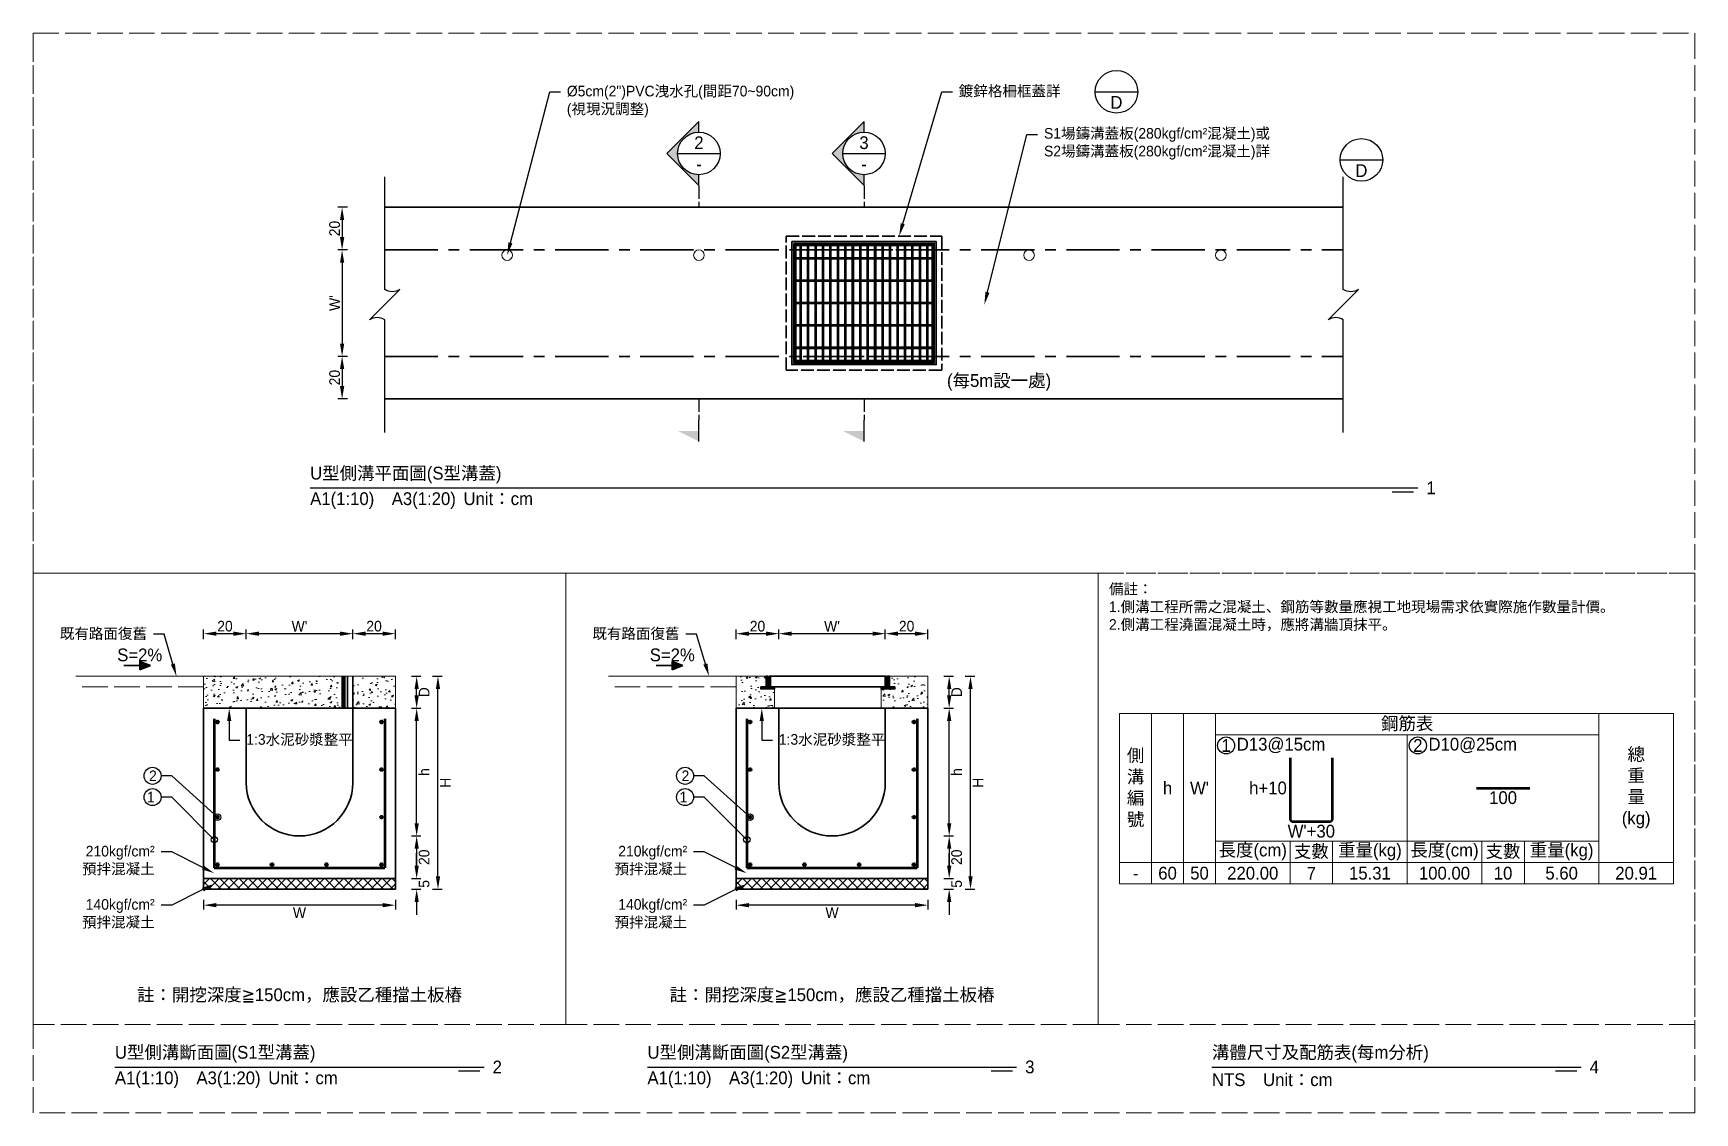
# Model space of a CAD drawing. Extents: x -8920 to 1950, y -2159 to 466.
# Drawn here: x -4850 to -4070, y -1164 to -657 of the extents above; entities that cross this region are included whole.
import ezdxf
from ezdxf import colors
from ezdxf.entities.mleader import LeaderData, LeaderLine
from ezdxf.math import Vec2, Vec3

# ---------------------------------------------------------------- set-up
doc = ezdxf.new("R2010")
doc.units = 0
doc.header["$MEASUREMENT"] = 0
doc.linetypes.add('ACAD_ISO02W100', pattern=[15, 12, -3])
doc.linetypes.add('CENTERX2', pattern=[4, 2.5, -0.5, 0.5, -0.5])
for name, color, linetype, lineweight in [('一、1.基本-圖框', 7, 'Continuous', 20), ('二、1.繪圖-既有設施', 8, 'Continuous', 20), ('二、2.繪圖-施作項目', 181, 'Continuous', 30), ('二、3.繪圖-排水流向', 170, 'Continuous', 30), ('二、4.繪圖-設計鋪面', 40, 'Continuous', 20), ('二、5.繪圖-鋼筋', 60, 'Continuous', 50), ('二、6.繪圖-其他施作項目', 35, 'Continuous', 30)]:
    doc.layers.add(name, color=color, linetype=linetype, lineweight=lineweight)
doc.layers.add('一、4.基本-隱藏', color=9, linetype='ACAD_ISO02W100', lineweight=20, plot=False)
doc.layers.add('三、1.文字-說明文字', color=2, linetype='Continuous')
doc.layers.add('三、3.文字-註解文字', color=2, linetype='Continuous')
doc.styles.add('次圖名(詳圖)', font='MS PGothic.ttf', dxfattribs={"height": 6})
doc.styles.add('註解文字(詳圖)', font='MS PGothic.ttf', dxfattribs={"height": 5})
doc.dimstyles.new('註解文字(詳圖)', dxfattribs={"dimtxt": 5, "dimasz": 6, "dimexe": 2, "dimexo": 5, "dimgap": 1, "dimtad": 2, "dimzin": 0, "dimdsep": 46, "dimtxsty": '註解文字(詳圖)', "dimcen": 0.1, "dimclrd": 144, "dimclre": 144, "dimclrt": 256, "dimadec": 0, "dimazin": 0, "dimtfac": 1, "dimtofl": 0, "dimtmove": 0, "dimatfit": 3, "dimfxlon": 1, "dimtolj": 1, "dimtzin": 0, "dimlwd": -1, "dimlwe": -1, "dimarcsym": 1})
pattern_1 = [(45, (-5780.3608, -575.0957), (-2.65165, 2.65165), []), (45, (-5779.477, -575.0957), (-2.65165, 2.65165), []), (45, (-5778.593, -575.0957), (-2.65165, 2.65165), []), (45, (-5777.709, -575.0957), (-2.65165, 2.65165), [])]

msp = doc.modelspace()

# ---------------------------------------------------------------- texts
at = {"layer": '一、1.基本-圖框', "char_height": 6, "attachment_point": 5, "style": '註解文字(詳圖)'}
for s, width, insert in [('{\\fMS PGothic|b0|i0|c128|p34;鋼筋表}', 94.24964, (-4205, -981.5)), ('側溝編號', 12.98354, (-4332.5, -1011.5)), ('{\\fMS PGothic|b0|i0|c128|p34;總重量(kg)}', 6, (-4097.5, -1011.5)), ('{\\fMS PGothic|b0|i0|c128|p34;h}', 12.98354, (-4317.5, -1011.5)), ("{\\fMS PGothic|b0|i0|c128|p34;W}'", 22.32258, (-4302.5, -1011.5)), ('{\\fMS PGothic|b0|i0|c128|p34;長度(cm)}', 35.02324, (-4277.5, -1041.5)), ('{\\fMS PGothic|b0|i0|c128|p34;支數}', 19.27354, (-4250, -1041.5)), ('{\\fMS PGothic|b0|i0|c128|p34;重量(kg)}', 30.27214, (-4222.5, -1041.5)), ('{\\fMS PGothic|b0|i0|c128|p34;長度(cm)}', 35.02324, (-4187.5, -1041.5)), ('{\\fMS PGothic|b0|i0|c128|p34;支數}', 19.27354, (-4160, -1041.5)), ('{\\fMS PGothic|b0|i0|c128|p34;重量(kg)}', 30.27214, (-4132.5, -1041.5))]:
    msp.add_mtext_dynamic_manual_height_columns(s, width=width, gutter_width=30, heights=[0], dxfattribs=dict(at, insert=insert))
at = {"layer": '三、1.文字-說明文字', "style": '註解文字(詳圖)'}
for s, width, insert, char_height, attachment_point in [('{\\fMS PGothic|b0|i0|c128|p34;D}', 12.5857, (-4341.5, -689.5), 6, 5), ('{\\fMS PGothic|b0|i0|c128|p34;D}', 12.5857, (-4226.5, -721.5), 6, 5), ('{\\fMS PGothic|b0|i0|c128|p34;備註：\\P1.側溝工程所需之混凝土、鋼筋等數量應視工地現場需求依實際施作數量計價。\\P2.側溝工程澆置混凝土時，應將溝牆頂抹平。}', 249.57878, (-4345, -915.5), 5, 1)]:
    msp.add_mtext_dynamic_manual_height_columns(s, width=width, gutter_width=30, heights=[0], dxfattribs=dict(at, insert=insert, char_height=char_height, attachment_point=attachment_point))
at = {"layer": '三、3.文字-註解文字', "char_height": 6}
for s, width, gutter_width, insert, attachment_point, style in [('2', 6.60394, 25, (-4537.5, -708.443), 5, '註解文字(詳圖)'), ('3', 6.60394, 25, (-4460, -708.443), 5, '註解文字(詳圖)'), ('-', 6.60394, 25, (-4537.5, -718.443), 5, '註解文字(詳圖)'), ('-', 6.60394, 25, (-4460, -718.443), 5, '註解文字(詳圖)'), ('(每5m設一處)', 52.41253, 30, (-4396.595, -821.02), 5, '註解文字(詳圖)'), ('{\\fMS PGothic|b0|i0|c128|p34;U型側溝平面圖(}S{\\fMS PGothic|b0|i0|c128|p34;型溝蓋)}', 138.66243, 15, (-4720, -864.5), 4, '次圖名(詳圖)'), ('A1(1:10)\u3000A3(1:20){\\fMS PGothic|b0|i0|c128|p34;^IUnit：cm}', 136.03259, 15, (-4720, -876.5), 4, '次圖名(詳圖)'), ('1', 3, 15, (-4196, -870.5), 4, '次圖名(詳圖)'), ('1', 8.38231, 30, (-4290, -991.5), 5, '註解文字(詳圖)'), ('D13@15cm', 6.06582, 30, (-4285, -991.5), 4, '註解文字(詳圖)'), ('2', 8.38231, 30, (-4200, -991.5), 5, '註解文字(詳圖)'), ('{\\fMS PGothic|b0|i0|c128|p34;D1}0{\\fMS PGothic|b0|i0|c128|p34;@}25{\\fMS PGothic|b0|i0|c128|p34;cm}', 6.06582, 30, (-4195, -991.5), 4, '註解文字(詳圖)'), ('-', 9.06048, 30, (-4332.5, -1051.5), 5, '註解文字(詳圖)'), ('60', 9.06048, 30, (-4317.5, -1051.5), 5, '註解文字(詳圖)'), ('50', 9.06048, 30, (-4302.5, -1051.5), 5, '註解文字(詳圖)'), ('220.00', 9.06048, 30, (-4277.5, -1051.5), 5, '註解文字(詳圖)'), ('7', 9.06048, 30, (-4250, -1051.5), 5, '註解文字(詳圖)'), ('15.31', 9.06048, 30, (-4222.5, -1051.5), 5, '註解文字(詳圖)'), ('{\\fMS PGothic|b0|i0|c128|p34;100}.00', 9.06048, 30, (-4187.5, -1051.5), 5, '註解文字(詳圖)'), ('10', 9.06048, 30, (-4160, -1051.5), 5, '註解文字(詳圖)'), ('5.60', 9.06048, 30, (-4132.5, -1051.5), 5, '註解文字(詳圖)'), ('20.91', 9.06048, 30, (-4097.5, -1051.5), 5, '註解文字(詳圖)'), ('{\\fMS PGothic|b0|i0|c128|p34;註：開挖深度≧150cm，應設乙種擋土板樁}', 156.49231, 30, (-4725, -1109), 5, '註解文字(詳圖)'), ('{\\fMS PGothic|b0|i0|c128|p34;註：開挖深度≧150cm，應設乙種擋土板樁}', 156.49231, 30, (-4475, -1109), 5, '註解文字(詳圖)'), ('{\\fMS PGothic|b0|i0|c128|p34;U型側溝斷面圖(}S{\\fMS PGothic|b0|i0|c128|p34;1型溝蓋)}', 134.12151, 15, (-4811.66, -1136.5), 4, '次圖名(詳圖)'), ('{\\fMS PGothic|b0|i0|c128|p34;U型側溝斷面圖(}S{\\fMS PGothic|b0|i0|c128|p34;2型溝蓋)}', 131.94411, 15, (-4561.66, -1136.5), 4, '次圖名(詳圖)'), ('{\\fMS PGothic|b0|i0|c128|p34;溝體尺寸}及{\\fMS PGothic|b0|i0|c128|p34;配筋表(每m分析)}', 144.80097, 15, (-4296.66, -1136.5), 4, '次圖名(詳圖)'), ('A1(1:10)\u3000A3(1:20){\\fMS PGothic|b0|i0|c128|p34;^IUnit：cm}', 136.03259, 15, (-4811.66, -1148.5), 4, '次圖名(詳圖)'), ('2', 3, 15, (-4634.34, -1142.5), 4, '次圖名(詳圖)'), ('A1(1:10)\u3000A3(1:20){\\fMS PGothic|b0|i0|c128|p34;^IUnit：cm}', 136.03259, 15, (-4561.66, -1148.5), 4, '次圖名(詳圖)'), ('3', 3, 15, (-4384.34, -1142.5), 4, '次圖名(詳圖)'), ('NTS{\\fMS PGothic|b0|i0|c128|p34;^IUnit：cm}', 136.03259, 15, (-4296.66, -1148.5), 4, '次圖名(詳圖)'), ('4', 3, 15, (-4119.34, -1142.5), 4, '次圖名(詳圖)')]:
    msp.add_mtext_dynamic_manual_height_columns(s, width=width, gutter_width=gutter_width, heights=[0], dxfattribs=dict(at, insert=insert, attachment_point=attachment_point, style=style))
at = {"layer": '二、3.繪圖-排水流向', "char_height": 6, "attachment_point": 5, "style": '註解文字(詳圖)'}
for insert in [(-4800, -949), (-4550, -949)]:
    msp.add_mtext_dynamic_manual_height_columns('{\\fMS PGothic|b0|i0|c128|p34;S=2%}', width=10.17412, gutter_width=30, heights=[0], dxfattribs=dict(at, insert=insert))
at = {"layer": '二、5.繪圖-鋼筋', "char_height": 6, "style": '註解文字(詳圖)'}
for s, width, insert, attachment_point in [('h+10', 8.87231, (-4261.5, -1011.5), 6), ('100', 3.56631, (-4160, -1013), 2), ("{\\fMS PGothic|b0|i0|c128|p34;W}'+3{\\fMS PGothic|b0|i0|c128|p34;0}", 3.56631, (-4250, -1028.75), 2)]:
    msp.add_mtext_dynamic_manual_height_columns(s, width=width, gutter_width=30, heights=[0], dxfattribs=dict(at, insert=insert, attachment_point=attachment_point))

# ---------------------------------------------------------------- blocks, each defined once
blk = doc.blocks.new('*D127')
at = {"layer": 'Defpoints', "color": 0, "transparency": 16777216}
for p in [(-4685, -738.75), (-4705, -758.75), (-4685, -758.75)]:
    blk.add_point(p, dxfattribs=at)
at = {"layer": '三、3.文字-註解文字', "color": 144, "transparency": 16777216}
for p, q in [((-4702.5, -738.75), (-4707, -738.75)), ((-4705, -744.75), (-4705, -752.75)), ((-4702.5, -758.75), (-4707, -758.75))]:
    blk.add_line(p, q, dxfattribs=at)
for points in [[(-4706, -744.75), (-4704, -744.75), (-4705, -738.75)], [(-4706, -752.75), (-4704, -752.75), (-4705, -758.75)]]:
    blk.add_solid(points, dxfattribs=at)
at = {"layer": '三、3.文字-註解文字', "transparency": 16777216, "insert": (-4708.5, -748.75), "char_height": 5, "attachment_point": 5, "rotation": 90, "style": '註解文字(詳圖)'}
blk.add_mtext('\\A1;20', dxfattribs=at)
blk = doc.blocks.new('*D128')
at = {"layer": 'Defpoints', "color": 0, "transparency": 16777216}
for p in [(-4685, -758.75), (-4705, -808.75), (-4685, -808.75)]:
    blk.add_point(p, dxfattribs=at)
at = {"layer": '三、3.文字-註解文字', "color": 144, "transparency": 16777216}
for p, q in [((-4702.5, -758.75), (-4707, -758.75)), ((-4705, -764.75), (-4705, -802.75)), ((-4702.5, -808.75), (-4707, -808.75))]:
    blk.add_line(p, q, dxfattribs=at)
for points in [[(-4706, -764.75), (-4704, -764.75), (-4705, -758.75)], [(-4706, -802.75), (-4704, -802.75), (-4705, -808.75)]]:
    blk.add_solid(points, dxfattribs=at)
at = {"layer": '三、3.文字-註解文字', "transparency": 16777216, "insert": (-4708.5, -783.75), "char_height": 5, "attachment_point": 5, "rotation": 90, "style": '註解文字(詳圖)'}
blk.add_mtext("\\A1;W'", dxfattribs=at)
blk = doc.blocks.new('*D129')
at = {"layer": 'Defpoints', "color": 0, "transparency": 16777216}
for p in [(-4685, -808.75), (-4705, -828.75), (-4685, -828.75)]:
    blk.add_point(p, dxfattribs=at)
at = {"layer": '三、3.文字-註解文字', "color": 144, "transparency": 16777216}
for p, q in [((-4702.5, -808.75), (-4707, -808.75)), ((-4705, -814.75), (-4705, -822.75)), ((-4702.5, -828.75), (-4707, -828.75))]:
    blk.add_line(p, q, dxfattribs=at)
for points in [[(-4706, -814.75), (-4704, -814.75), (-4705, -808.75)], [(-4706, -822.75), (-4704, -822.75), (-4705, -828.75)]]:
    blk.add_solid(points, dxfattribs=at)
at = {"layer": '三、3.文字-註解文字', "transparency": 16777216, "insert": (-4708.5, -818.75), "char_height": 5, "attachment_point": 5, "rotation": 90, "style": '註解文字(詳圖)'}
blk.add_mtext('\\A1;20', dxfattribs=at)
blk = doc.blocks.new('*D132')
at = {"layer": 'Defpoints', "color": 0, "transparency": 16777216}
for p in [(-4750, -939), (-4750, -974), (-4700, -974)]:
    blk.add_point(p, dxfattribs=at)
at = {"layer": '三、3.文字-註解文字', "color": 144, "transparency": 16777216}
for p, q in [((-4750, -941.5), (-4750, -937)), ((-4706, -939), (-4744, -939)), ((-4700, -941.5), (-4700, -937))]:
    blk.add_line(p, q, dxfattribs=at)
for points in [[(-4744, -938), (-4744, -940), (-4750, -939)], [(-4706, -938), (-4706, -940), (-4700, -939)]]:
    blk.add_solid(points, dxfattribs=at)
at = {"layer": '三、3.文字-註解文字', "transparency": 16777216, "insert": (-4725, -935.5), "char_height": 5, "attachment_point": 5, "style": '註解文字(詳圖)'}
blk.add_mtext("\\A1;W'", dxfattribs=at)
blk = doc.blocks.new('*D133')
at = {"layer": 'Defpoints', "color": 0, "transparency": 16777216}
for p in [(-4770, -939), (-4770, -974), (-4750, -974)]:
    blk.add_point(p, dxfattribs=at)
at = {"layer": '三、3.文字-註解文字', "color": 144, "transparency": 16777216}
for p, q in [((-4770, -941.5), (-4770, -937)), ((-4756, -939), (-4764, -939)), ((-4750, -941.5), (-4750, -937))]:
    blk.add_line(p, q, dxfattribs=at)
for points in [[(-4764, -938), (-4764, -940), (-4770, -939)], [(-4756, -938), (-4756, -940), (-4750, -939)]]:
    blk.add_solid(points, dxfattribs=at)
at = {"layer": '三、3.文字-註解文字', "transparency": 16777216, "insert": (-4760, -935.5), "char_height": 5, "attachment_point": 5, "style": '註解文字(詳圖)'}
blk.add_mtext('\\A1;20', dxfattribs=at)
blk = doc.blocks.new('*D134')
at = {"layer": 'Defpoints', "color": 0, "transparency": 16777216}
for p in [(-4500, -939), (-4500, -974), (-4450, -974)]:
    blk.add_point(p, dxfattribs=at)
at = {"layer": '三、3.文字-註解文字', "color": 144, "transparency": 16777216}
for p, q in [((-4500, -941.5), (-4500, -937)), ((-4456, -939), (-4494, -939)), ((-4450, -941.5), (-4450, -937))]:
    blk.add_line(p, q, dxfattribs=at)
for points in [[(-4494, -938), (-4494, -940), (-4500, -939)], [(-4456, -938), (-4456, -940), (-4450, -939)]]:
    blk.add_solid(points, dxfattribs=at)
at = {"layer": '三、3.文字-註解文字', "transparency": 16777216, "insert": (-4475, -935.5), "char_height": 5, "attachment_point": 5, "style": '註解文字(詳圖)'}
blk.add_mtext("\\A1;W'", dxfattribs=at)
blk = doc.blocks.new('*D135')
at = {"layer": 'Defpoints', "color": 0, "transparency": 16777216}
for p in [(-4520, -939), (-4520, -974), (-4500, -974)]:
    blk.add_point(p, dxfattribs=at)
at = {"layer": '三、3.文字-註解文字', "color": 144, "transparency": 16777216}
for p, q in [((-4520, -941.5), (-4520, -937)), ((-4506, -939), (-4514, -939)), ((-4500, -941.5), (-4500, -937))]:
    blk.add_line(p, q, dxfattribs=at)
for points in [[(-4514, -938), (-4514, -940), (-4520, -939)], [(-4506, -938), (-4506, -940), (-4500, -939)]]:
    blk.add_solid(points, dxfattribs=at)
at = {"layer": '三、3.文字-註解文字', "transparency": 16777216, "insert": (-4510, -935.5), "char_height": 5, "attachment_point": 5, "style": '註解文字(詳圖)'}
blk.add_mtext('\\A1;20', dxfattribs=at)
blk = doc.blocks.new('*D136')
at = {"layer": 'Defpoints', "color": 0, "transparency": 16777216}
for p in [(-4475, -974), (-4420, -974), (-4475, -1034)]:
    blk.add_point(p, dxfattribs=at)
at = {"layer": '三、3.文字-註解文字', "color": 144, "transparency": 16777216}
for p, q in [((-4422.5, -974), (-4418, -974)), ((-4420, -1028), (-4420, -980)), ((-4422.5, -1034), (-4418, -1034))]:
    blk.add_line(p, q, dxfattribs=at)
for points in [[(-4421, -980), (-4419, -980), (-4420, -974)], [(-4421, -1028), (-4419, -1028), (-4420, -1034)]]:
    blk.add_solid(points, dxfattribs=at)
at = {"layer": '三、3.文字-註解文字', "transparency": 16777216, "insert": (-4416.5, -1004), "char_height": 5, "attachment_point": 5, "rotation": 90, "style": '註解文字(詳圖)'}
blk.add_mtext('\\A1;h', dxfattribs=at)
blk = doc.blocks.new('*D130')
at = {"layer": 'Defpoints', "color": 0, "transparency": 16777216}
for p in [(-4475, -1034), (-4475, -1054), (-4420, -1054)]:
    blk.add_point(p, dxfattribs=at)
at = {"layer": '三、3.文字-註解文字', "color": 144, "transparency": 16777216}
for p, q in [((-4422.5, -1034), (-4418, -1034)), ((-4420, -1040), (-4420, -1048)), ((-4422.5, -1054), (-4418, -1054))]:
    blk.add_line(p, q, dxfattribs=at)
for points in [[(-4421, -1040), (-4419, -1040), (-4420, -1034)], [(-4421, -1048), (-4419, -1048), (-4420, -1054)]]:
    blk.add_solid(points, dxfattribs=at)
at = {"layer": '三、3.文字-註解文字', "transparency": 16777216, "insert": (-4416.5, -1044), "char_height": 5, "attachment_point": 5, "rotation": 90, "style": '註解文字(詳圖)'}
blk.add_mtext('\\A1;20', dxfattribs=at)
blk = doc.blocks.new('*D131')
at = {"layer": 'Defpoints', "color": 0, "transparency": 16777216}
for p in [(-4475, -1054), (-4475, -1059), (-4420, -1059)]:
    blk.add_point(p, dxfattribs=at)
at = {"layer": '三、3.文字-註解文字', "color": 144, "transparency": 16777216}
for p, q in [((-4420, -1048), (-4420, -1042)), ((-4422.5, -1054), (-4418, -1054)), ((-4422.5, -1059), (-4418, -1059)), ((-4420, -1065), (-4420, -1071))]:
    blk.add_line(p, q, dxfattribs=at)
for points in [[(-4421, -1048), (-4419, -1048), (-4420, -1054)], [(-4421, -1065), (-4419, -1065), (-4420, -1059)]]:
    blk.add_solid(points, dxfattribs=at)
at = {"layer": '三、3.文字-註解文字', "transparency": 16777216, "insert": (-4416.5, -1056.5), "char_height": 5, "attachment_point": 5, "rotation": 90, "style": '註解文字(詳圖)'}
blk.add_mtext('\\A1;5', dxfattribs=at)
blk = doc.blocks.new('_Small')
at = {"color": 0, "linetype": 'ByBlock', "lineweight": -2}
blk.add_circle((0, 0), 0.25, dxfattribs=at)
blk = doc.blocks.new('排水流向')
at = {"layer": '二、3.繪圖-排水流向'}
h = blk.add_hatch(color=256, dxfattribs=at)
h.dxf.hatch_style = 1
h.paths.add_polyline_path([(0, 1), (0, -1), (2.5, 0)])
for points in [[(-3.75, 0), (0, 0)], [(0, 1), (0, -1)], [(2.5, 0), (0, 1)], [(2.5, 0), (0, -1)]]:
    blk.add_lwpolyline(points, dxfattribs=at)
blk = doc.blocks.new('*D138')
at = {"layer": 'Defpoints', "color": 0, "transparency": 16777216}
for p in [(-4430, -959), (-4420, -959), (-4430, -974)]:
    blk.add_point(p, dxfattribs=at)
at = {"layer": '三、3.文字-註解文字', "color": 144, "transparency": 16777216}
for p, q in [((-4422.5, -959), (-4418, -959)), ((-4420, -968), (-4420, -965)), ((-4422.5, -974), (-4418, -974))]:
    blk.add_line(p, q, dxfattribs=at)
for points in [[(-4421, -965), (-4419, -965), (-4420, -959)], [(-4421, -968), (-4419, -968), (-4420, -974)]]:
    blk.add_solid(points, dxfattribs=at)
at = {"layer": '三、3.文字-註解文字', "transparency": 16777216, "insert": (-4416.5, -966.5), "char_height": 5, "attachment_point": 5, "rotation": 90, "style": '註解文字(詳圖)'}
blk.add_mtext('\\A1;D', dxfattribs=at)
blk = doc.blocks.new('*D139')
at = {"layer": 'Defpoints', "color": 0, "transparency": 16777216}
for p in [(-4430, -959), (-4410, -959), (-4430, -1059)]:
    blk.add_point(p, dxfattribs=at)
at = {"layer": '三、3.文字-註解文字', "color": 144, "transparency": 16777216}
for p, q in [((-4412.5, -959), (-4408, -959)), ((-4410, -1053), (-4410, -965)), ((-4412.5, -1059), (-4408, -1059))]:
    blk.add_line(p, q, dxfattribs=at)
for points in [[(-4411, -965), (-4409, -965), (-4410, -959)], [(-4411, -1053), (-4409, -1053), (-4410, -1059)]]:
    blk.add_solid(points, dxfattribs=at)
at = {"layer": '三、3.文字-註解文字', "transparency": 16777216, "insert": (-4406.5, -1009), "char_height": 5, "attachment_point": 5, "rotation": 90, "style": '註解文字(詳圖)'}
blk.add_mtext('\\A1;H', dxfattribs=at)
blk = doc.blocks.new('*D263')
at = {"layer": 'Defpoints', "color": 0, "transparency": 16777216}
for p in [(-4450, -939), (-4450, -974), (-4430, -974)]:
    blk.add_point(p, dxfattribs=at)
at = {"layer": '三、3.文字-註解文字', "color": 144, "transparency": 16777216}
for p, q in [((-4450, -941.5), (-4450, -937)), ((-4436, -939), (-4444, -939)), ((-4430, -941.5), (-4430, -937))]:
    blk.add_line(p, q, dxfattribs=at)
for points in [[(-4444, -938), (-4444, -940), (-4450, -939)], [(-4436, -938), (-4436, -940), (-4430, -939)]]:
    blk.add_solid(points, dxfattribs=at)
at = {"layer": '三、3.文字-註解文字', "transparency": 16777216, "insert": (-4440, -935.5), "char_height": 5, "attachment_point": 5, "style": '註解文字(詳圖)'}
blk.add_mtext('\\A1;20', dxfattribs=at)
blk = doc.blocks.new('*D264')
at = {"layer": 'Defpoints', "color": 0, "transparency": 16777216}
for p in [(-4700, -939), (-4700, -974), (-4680, -974)]:
    blk.add_point(p, dxfattribs=at)
at = {"layer": '三、3.文字-註解文字', "color": 144, "transparency": 16777216}
for p, q in [((-4700, -941.5), (-4700, -937)), ((-4686, -939), (-4694, -939)), ((-4680, -941.5), (-4680, -937))]:
    blk.add_line(p, q, dxfattribs=at)
for points in [[(-4694, -938), (-4694, -940), (-4700, -939)], [(-4686, -938), (-4686, -940), (-4680, -939)]]:
    blk.add_solid(points, dxfattribs=at)
at = {"layer": '三、3.文字-註解文字', "transparency": 16777216, "insert": (-4690, -935.5), "char_height": 5, "attachment_point": 5, "style": '註解文字(詳圖)'}
blk.add_mtext('\\A1;20', dxfattribs=at)
blk = doc.blocks.new('*D315')
at = {"layer": 'Defpoints', "color": 0, "transparency": 16777216}
for p in [(-4520, -1059), (-4430, -1059), (-4520, -1066.5)]:
    blk.add_point(p, dxfattribs=at)
at = {"layer": '三、3.文字-註解文字', "color": 144, "transparency": 16777216}
for p, q in [((-4520, -1064), (-4520, -1068.5)), ((-4436, -1066.5), (-4514, -1066.5)), ((-4430, -1064), (-4430, -1068.5))]:
    blk.add_line(p, q, dxfattribs=at)
for points in [[(-4514, -1065.5), (-4514, -1067.5), (-4520, -1066.5)], [(-4436, -1065.5), (-4436, -1067.5), (-4430, -1066.5)]]:
    blk.add_solid(points, dxfattribs=at)
at = {"layer": '三、3.文字-註解文字', "transparency": 16777216, "insert": (-4475, -1070), "char_height": 5, "attachment_point": 5, "style": '註解文字(詳圖)'}
blk.add_mtext('\\A1;W', dxfattribs=at)
blk = doc.blocks.new('*D316')
at = {"layer": 'Defpoints', "color": 0, "transparency": 16777216}
for p in [(-4770, -1059), (-4680, -1059), (-4770, -1066.5)]:
    blk.add_point(p, dxfattribs=at)
at = {"layer": '三、3.文字-註解文字', "color": 144, "transparency": 16777216}
for p, q in [((-4770, -1064), (-4770, -1068.5)), ((-4686, -1066.5), (-4764, -1066.5)), ((-4680, -1064), (-4680, -1068.5))]:
    blk.add_line(p, q, dxfattribs=at)
for points in [[(-4764, -1065.5), (-4764, -1067.5), (-4770, -1066.5)], [(-4686, -1065.5), (-4686, -1067.5), (-4680, -1066.5)]]:
    blk.add_solid(points, dxfattribs=at)
at = {"layer": '三、3.文字-註解文字', "transparency": 16777216, "insert": (-4725, -1070), "char_height": 5, "attachment_point": 5, "style": '註解文字(詳圖)'}
blk.add_mtext('\\A1;W', dxfattribs=at)
blk = doc.blocks.new('*D319')
at = {"layer": 'Defpoints', "color": 0, "transparency": 16777216}
for p in [(-4725, -974), (-4670, -974), (-4725, -1034)]:
    blk.add_point(p, dxfattribs=at)
at = {"layer": '三、3.文字-註解文字', "color": 144, "transparency": 16777216}
for p, q in [((-4672.5, -974), (-4668, -974)), ((-4670, -1028), (-4670, -980)), ((-4672.5, -1034), (-4668, -1034))]:
    blk.add_line(p, q, dxfattribs=at)
for points in [[(-4671, -980), (-4669, -980), (-4670, -974)], [(-4671, -1028), (-4669, -1028), (-4670, -1034)]]:
    blk.add_solid(points, dxfattribs=at)
at = {"layer": '三、3.文字-註解文字', "transparency": 16777216, "insert": (-4666.5, -1004), "char_height": 5, "attachment_point": 5, "rotation": 90, "style": '註解文字(詳圖)'}
blk.add_mtext('\\A1;h', dxfattribs=at)
blk = doc.blocks.new('*D320')
at = {"layer": 'Defpoints', "color": 0, "transparency": 16777216}
for p in [(-4725, -1034), (-4725, -1054), (-4670, -1054)]:
    blk.add_point(p, dxfattribs=at)
at = {"layer": '三、3.文字-註解文字', "color": 144, "transparency": 16777216}
for p, q in [((-4672.5, -1034), (-4668, -1034)), ((-4670, -1040), (-4670, -1048)), ((-4672.5, -1054), (-4668, -1054))]:
    blk.add_line(p, q, dxfattribs=at)
for points in [[(-4671, -1040), (-4669, -1040), (-4670, -1034)], [(-4671, -1048), (-4669, -1048), (-4670, -1054)]]:
    blk.add_solid(points, dxfattribs=at)
at = {"layer": '三、3.文字-註解文字', "transparency": 16777216, "insert": (-4666.5, -1044), "char_height": 5, "attachment_point": 5, "rotation": 90, "style": '註解文字(詳圖)'}
blk.add_mtext('\\A1;20', dxfattribs=at)
blk = doc.blocks.new('*D321')
at = {"layer": 'Defpoints', "color": 0, "transparency": 16777216}
for p in [(-4725, -1054), (-4725, -1059), (-4670, -1059)]:
    blk.add_point(p, dxfattribs=at)
at = {"layer": '三、3.文字-註解文字', "color": 144, "transparency": 16777216}
for p, q in [((-4670, -1048), (-4670, -1042)), ((-4672.5, -1054), (-4668, -1054)), ((-4672.5, -1059), (-4668, -1059)), ((-4670, -1065), (-4670, -1071))]:
    blk.add_line(p, q, dxfattribs=at)
for points in [[(-4671, -1048), (-4669, -1048), (-4670, -1054)], [(-4671, -1065), (-4669, -1065), (-4670, -1059)]]:
    blk.add_solid(points, dxfattribs=at)
at = {"layer": '三、3.文字-註解文字', "transparency": 16777216, "insert": (-4666.5, -1056.5), "char_height": 5, "attachment_point": 5, "rotation": 90, "style": '註解文字(詳圖)'}
blk.add_mtext('\\A1;5', dxfattribs=at)
blk = doc.blocks.new('*D317')
at = {"layer": 'Defpoints', "color": 0, "transparency": 16777216}
for p in [(-4680, -959), (-4670, -959), (-4680, -974)]:
    blk.add_point(p, dxfattribs=at)
at = {"layer": '三、3.文字-註解文字', "color": 144, "transparency": 16777216}
for p, q in [((-4672.5, -959), (-4668, -959)), ((-4670, -968), (-4670, -965)), ((-4672.5, -974), (-4668, -974))]:
    blk.add_line(p, q, dxfattribs=at)
for points in [[(-4671, -965), (-4669, -965), (-4670, -959)], [(-4671, -968), (-4669, -968), (-4670, -974)]]:
    blk.add_solid(points, dxfattribs=at)
at = {"layer": '三、3.文字-註解文字', "transparency": 16777216, "insert": (-4666.5, -966.5), "char_height": 5, "attachment_point": 5, "rotation": 90, "style": '註解文字(詳圖)'}
blk.add_mtext('\\A1;D', dxfattribs=at)
blk = doc.blocks.new('*D318')
at = {"layer": 'Defpoints', "color": 0, "transparency": 16777216}
for p in [(-4680, -959), (-4660, -959), (-4680, -1059)]:
    blk.add_point(p, dxfattribs=at)
at = {"layer": '三、3.文字-註解文字', "color": 144, "transparency": 16777216}
for p, q in [((-4662.5, -959), (-4658, -959)), ((-4660, -1053), (-4660, -965)), ((-4662.5, -1059), (-4658, -1059))]:
    blk.add_line(p, q, dxfattribs=at)
for points in [[(-4661, -965), (-4659, -965), (-4660, -959)], [(-4661, -1053), (-4659, -1053), (-4660, -1059)]]:
    blk.add_solid(points, dxfattribs=at)
at = {"layer": '三、3.文字-註解文字', "transparency": 16777216, "insert": (-4656.5, -1009), "char_height": 5, "attachment_point": 5, "rotation": 90, "style": '註解文字(詳圖)'}
blk.add_mtext('\\A1;H', dxfattribs=at)

# ---------------------------------------------------------------- dimensions: what is measured, and where the dimension line sits
at = {"layer": '三、3.文字-註解文字'}
for base, p1, p2, text, picture, middle in [((-4705, -758.75), (-4685, -738.75), (-4685, -758.75), '20', '*D127', (-4708.5, -748.75)), ((-4705, -808.75), (-4685, -758.75), (-4685, -808.75), "W'", '*D128', (-4708.5, -783.75)), ((-4705, -828.75), (-4685, -808.75), (-4685, -828.75), '20', '*D129', (-4708.5, -818.75)), ((-4670, -959), (-4680, -974), (-4680, -959), 'D', '*D317', (-4666.5, -966.5)), ((-4660, -959), (-4680, -1059), (-4680, -959), 'H', '*D318', (-4656.5, -1009)), ((-4420, -959), (-4430, -974), (-4430, -959), 'D', '*D138', (-4416.5, -966.5)), ((-4410, -959), (-4430, -1059), (-4430, -959), 'H', '*D139', (-4406.5, -1009)), ((-4670, -974), (-4725, -1034), (-4725, -974), 'h', '*D319', (-4666.5, -1004)), ((-4420, -974), (-4475, -1034), (-4475, -974), 'h', '*D136', (-4416.5, -1004)), ((-4670, -1054), (-4725, -1034), (-4725, -1054), '20', '*D320', (-4666.5, -1044)), ((-4420, -1054), (-4475, -1034), (-4475, -1054), '20', '*D130', (-4416.5, -1044)), ((-4670, -1059), (-4725, -1054), (-4725, -1059), '5', '*D321', (-4666.5, -1056.5)), ((-4420, -1059), (-4475, -1054), (-4475, -1059), '5', '*D131', (-4416.5, -1056.5))]:
    dim = msp.add_linear_dim(base=base, p1=p1, p2=p2, angle=90, text=text, dimstyle='註解文字(詳圖)', dxfattribs=at)
    dim.commit()
    dim.dimension.update_dxf_attribs({"geometry": picture, "text_midpoint": middle})
for base, p1, p2, text, picture, middle in [((-4770, -939), (-4750, -974), (-4770, -974), '20', '*D133', (-4760, -935.5)), ((-4750, -939), (-4700, -974), (-4750, -974), "W'", '*D132', (-4725, -935.5)), ((-4700, -939), (-4680, -974), (-4700, -974), '20', '*D264', (-4690, -935.5)), ((-4520, -939), (-4500, -974), (-4520, -974), '20', '*D135', (-4510, -935.5)), ((-4500, -939), (-4450, -974), (-4500, -974), "W'", '*D134', (-4475, -935.5)), ((-4450, -939), (-4430, -974), (-4450, -974), '20', '*D263', (-4440, -935.5)), ((-4770, -1066.5), (-4680, -1059), (-4770, -1059), 'W', '*D316', (-4725, -1070)), ((-4520, -1066.5), (-4430, -1059), (-4520, -1059), 'W', '*D315', (-4475, -1070))]:
    dim = msp.add_linear_dim(base=base, p1=p1, p2=p2, text=text, dimstyle='註解文字(詳圖)', dxfattribs=at)
    dim.commit()
    dim.dimension.update_dxf_attribs({"geometry": picture, "text_midpoint": middle})

# ---------------------------------------------------------------- hatches: boundary and pattern name
at = {"layer": '三、3.文字-註解文字'}
h = msp.add_hatch(color=256, dxfattribs=at)
h.dxf.hatch_style = 1
h.paths.add_polyline_path([(-4537.5, -698.443), (-4552.5, -713.443), (-4537.5, -728.443), (-4537.5, -723.443, -0.4142136), (-4547.5, -713.443, -0.4142136), (-4537.5, -703.443)])
h = msp.add_hatch(color=256, dxfattribs=at)
h.dxf.hatch_style = 1
h.paths.add_polyline_path([(-4460, -698.443), (-4475, -713.443), (-4460, -728.443), (-4460, -723.443, -0.4142136), (-4470, -713.443, -0.4142136), (-4460, -703.443)])
h = msp.add_hatch(color=256, dxfattribs=at)
h.dxf.hatch_style = 1
h.paths.add_polyline_path([(-4547.5, -843.75), (-4537.5, -848.75), (-4537.5, -843.75)])
h = msp.add_hatch(color=256, dxfattribs=at)
h.dxf.hatch_style = 1
h.paths.add_polyline_path([(-4470, -843.75), (-4460, -848.75), (-4460, -843.75)])
at = {"layer": '二、1.繪圖-既有設施'}
h = msp.add_hatch(dxfattribs=at)
h.set_pattern_fill('AR-CONC', color=256, scale=0.05)
h.set_pattern_definition([(50, (-4175.289, -1922.4674), (9.109233, -0.796954), [0.9525, -10.4775]), (355, (-4175.289, -1922.467), (-1.76217, 9.55284), [0.762, -8.38203]), (100.45144, (-4174.53, -1922.534), (7.34706, 8.75589), [0.8095, -8.90451]), (46.1842, (-4175.289, -1919.927), (13.55395, -2.10212), [1.42875, -15.71625]), (96.6356, (-4174.16, -1920.103), (11.8702, 12.3713), [1.21425, -13.35678]), (351.1842, (-4175.289, -1919.927), (11.8702, 12.3713), [1.143, -12.57299]), (21, (-4174.019, -1920.5624), (7.58072, -5.11326), [0.9525, -10.4775]), (326, (-4174.019, -1920.562), (3.0901, 9.2094), [0.762, -8.382]), (71.45144, (-4173.387, -1920.9886), (10.67082, 4.09614), [0.8095, -8.9045]), (37.5, (-4175.289, -1922.4674), (0.15443, 4.227752), [0, -8.2804, 0, -8.509, 0, -8.41375]), (7.5, (-4175.289, -1922.4674), (3.340983, 5.009029), [0, -4.8514, 0, -8.0899, 0, -3.20675]), (327.5, (-4178.121, -1922.4674), (6.77953, -0.286437), [0, -3.175, 0, -9.906, 0, -13.1445]), (317.5, (-4179.391, -1922.4674), (7.40646, 1.271325), [0, -4.1275, 0, -6.5786, 0, -9.3345])])
h.paths.add_polyline_path([(-4705, -974), (-4705, -959), (-4770, -959), (-4770, -974)])
h.paths.add_polyline_path([(-4680, -959), (-4700, -959), (-4700, -974), (-4680, -974)])
h = msp.add_hatch(dxfattribs=at)
h.set_pattern_fill('AR-CONC', color=256, scale=0.05)
h.set_pattern_definition([(50, (-3926.493, -1819.6635), (9.109233, -0.796954), [0.9525, -10.4775]), (355, (-3926.493, -1819.6635), (-1.76217, 9.55284), [0.762, -8.38203]), (100.4514, (-3925.734, -1819.73), (7.34706, 8.75589), [0.8095, -8.90451]), (46.1842, (-3926.493, -1817.124), (13.55395, -2.10212), [1.42875, -15.71625]), (96.6356, (-3925.363, -1817.299), (11.8702, 12.3713), [1.21425, -13.35678]), (351.1842, (-3926.493, -1817.124), (11.8702, 12.3713), [1.143, -12.57299]), (21, (-3925.223, -1817.7585), (7.58072, -5.11326), [0.9525, -10.4775]), (326, (-3925.223, -1817.7585), (3.0901, 9.2094), [0.762, -8.382]), (71.4514, (-3924.591, -1818.185), (10.67082, 4.09614), [0.8095, -8.9045]), (37.5, (-3926.4927, -1819.6635), (0.15443, 4.227752), [0, -8.2804, 0, -8.509, 0, -8.41375]), (7.5, (-3926.4927, -1819.6635), (3.340983, 5.009029), [0, -4.8514, 0, -8.0899, 0, -3.20675]), (327.5, (-3929.3248, -1819.6635), (6.77953, -0.286437), [0, -3.175, 0, -9.906, 0, -13.1445]), (317.5, (-3930.595, -1819.6635), (7.40646, 1.271325), [0, -4.1275, 0, -6.5786, 0, -9.3345])])
h.paths.add_polyline_path([(-4508.5, -964.9), (-4508.5, -964), (-4505.9, -964), (-4505.9, -959), (-4520, -959), (-4520, -974), (-4502, -974), (-4502, -964.9)])
h.paths.add_polyline_path([(-4445.5, -964.9), (-4452, -964.9), (-4452, -974), (-4430, -974), (-4430, -959), (-4448.1, -959), (-4448.1, -964), (-4445.5, -964)])
at = {"layer": '二、2.繪圖-施作項目'}
h = msp.add_hatch(dxfattribs=at)
h.set_pattern_fill('ANSI37', color=256)
h.set_pattern_definition([(45, (-4632.354, -326.3954), (-2.245064, 2.245064), []), (135, (-4632.354, -326.3954), (-2.245064, -2.245064), [])])
h.paths.add_polyline_path([(-4770, -1054), (-4770, -1059), (-4680, -1059), (-4680, -1054)])
h = msp.add_hatch(dxfattribs=at)
h.set_pattern_fill('ANSI37', color=256)
h.set_pattern_definition([(45, (-4382.354, -326.3954), (-2.245064, 2.245064), []), (135, (-4382.354, -326.3954), (-2.245064, -2.245064), [])])
h.paths.add_polyline_path([(-4520, -1054), (-4520, -1059), (-4430, -1059), (-4430, -1054)])
at = {"layer": '二、5.繪圖-鋼筋'}
h = msp.add_hatch(color=256, dxfattribs=at)
h.dxf.hatch_style = 1
h.paths.add_polyline_path([(-4763, -980.5, 1), (-4764, -980.5, 1)])
h = msp.add_hatch(color=256, dxfattribs=at)
h.dxf.hatch_style = 1
h.paths.add_polyline_path([(-4686, -980.5, 1), (-4687, -980.5, 1)])
h = msp.add_hatch(color=256, dxfattribs=at)
h.dxf.hatch_style = 1
h.paths.add_polyline_path([(-4513, -980.5, 1), (-4514, -980.5, 1)])
h = msp.add_hatch(color=256, dxfattribs=at)
h.dxf.hatch_style = 1
h.paths.add_polyline_path([(-4436, -980.5, 1), (-4437, -980.5, 1)])
h = msp.add_hatch(color=256, dxfattribs=at)
h.dxf.hatch_style = 1
h.paths.add_polyline_path([(-4763, -1002.83, 1), (-4764, -1002.83, 1)])
h = msp.add_hatch(color=256, dxfattribs=at)
h.dxf.hatch_style = 1
h.paths.add_polyline_path([(-4686, -1002.83, 1), (-4687, -1002.83, 1)])
h = msp.add_hatch(color=256, dxfattribs=at)
h.dxf.hatch_style = 1
h.paths.add_polyline_path([(-4513, -1002.83, 1), (-4514, -1002.83, 1)])
h = msp.add_hatch(color=256, dxfattribs=at)
h.dxf.hatch_style = 1
h.paths.add_polyline_path([(-4436, -1002.83, 1), (-4437, -1002.83, 1)])
h = msp.add_hatch(color=256, dxfattribs=at)
h.dxf.hatch_style = 1
h.paths.add_polyline_path([(-4763, -1025.16, 1), (-4764, -1025.16, 1)])
h = msp.add_hatch(color=256, dxfattribs=at)
h.dxf.hatch_style = 1
h.paths.add_polyline_path([(-4686, -1025.16, 1), (-4687, -1025.16, 1)])
h = msp.add_hatch(color=256, dxfattribs=at)
h.dxf.hatch_style = 1
h.paths.add_polyline_path([(-4513, -1025.16, 1), (-4514, -1025.16, 1)])
h = msp.add_hatch(color=256, dxfattribs=at)
h.dxf.hatch_style = 1
h.paths.add_polyline_path([(-4436, -1025.16, 1), (-4437, -1025.16, 1)])
h = msp.add_hatch(color=256, dxfattribs=at)
h.dxf.hatch_style = 1
h.paths.add_polyline_path([(-4763, -1047.5, 1), (-4764, -1047.5, 1)])
h = msp.add_hatch(color=256, dxfattribs=at)
h.dxf.hatch_style = 1
h.paths.add_polyline_path([(-4737.4, -1047.5, 1), (-4738.4, -1047.5, 1)])
h = msp.add_hatch(color=256, dxfattribs=at)
h.dxf.hatch_style = 1
h.paths.add_polyline_path([(-4711.8, -1047.5, 1), (-4712.8, -1047.5, 1)])
h = msp.add_hatch(color=256, dxfattribs=at)
h.dxf.hatch_style = 1
h.paths.add_polyline_path([(-4686, -1047.5, 1), (-4687, -1047.5, 1)])
h = msp.add_hatch(color=256, dxfattribs=at)
h.dxf.hatch_style = 1
h.paths.add_polyline_path([(-4513, -1047.5, 1), (-4514, -1047.5, 1)])
h = msp.add_hatch(color=256, dxfattribs=at)
h.dxf.hatch_style = 1
h.paths.add_polyline_path([(-4487.4, -1047.5, 1), (-4488.4, -1047.5, 1)])
h = msp.add_hatch(color=256, dxfattribs=at)
h.dxf.hatch_style = 1
h.paths.add_polyline_path([(-4461.8, -1047.5, 1), (-4462.8, -1047.5, 1)])
h = msp.add_hatch(color=256, dxfattribs=at)
h.dxf.hatch_style = 1
h.paths.add_polyline_path([(-4436, -1047.5, 1), (-4437, -1047.5, 1)])
at = {"layer": '二、6.繪圖-其他施作項目'}
h = msp.add_hatch(color=256, dxfattribs=at)
h.dxf.hatch_style = 1
h.paths.add_polyline_path([(-4493.9, -812.65), (-4426.1, -812.65), (-4426.1, -754.85), (-4493.9, -754.85)])
h.paths.add_polyline_path([(-4493, -811.75), (-4427, -811.75), (-4427, -755.75), (-4493, -755.75)], flags=16)
h = msp.add_hatch(dxfattribs=at)
h.set_pattern_fill('ANSI34', color=256, scale=5)
h.set_pattern_definition(pattern_1)
h.paths.add_polyline_path([(-4428, -762.5), (-4492, -762.5), (-4492, -763), (-4428, -763)])
h = msp.add_hatch(dxfattribs=at)
h.set_pattern_fill('ANSI34', color=256, scale=5)
h.set_pattern_definition(pattern_1)
h.paths.add_polyline_path([(-4428, -773), (-4492, -773), (-4492, -773.5), (-4428, -773.5)])
h = msp.add_hatch(dxfattribs=at)
h.set_pattern_fill('ANSI34', color=256, scale=5)
h.set_pattern_definition(pattern_1)
h.paths.add_polyline_path([(-4428, -783.5), (-4492, -783.5), (-4492, -784), (-4428, -784)])
h = msp.add_hatch(dxfattribs=at)
h.set_pattern_fill('ANSI34', color=256, scale=5)
h.set_pattern_definition(pattern_1)
h.paths.add_polyline_path([(-4428, -794), (-4492, -794), (-4492, -794.5), (-4428, -794.5)])
h = msp.add_hatch(dxfattribs=at)
h.set_pattern_fill('ANSI34', color=256, scale=5)
h.set_pattern_definition(pattern_1)
h.paths.add_polyline_path([(-4428, -804.5), (-4492, -804.5), (-4492, -805), (-4428, -805)])
h = msp.add_hatch(dxfattribs=at)
h.set_pattern_fill('ANSI31', color=256, scale=0.1)
h.set_pattern_definition([(45, (-3277.16578, -1979.52732), (-0.2245064, 0.2245064), [])])
h.paths.add_polyline_path([(-4505, -959), (-4505.9, -959), (-4505.9, -964), (-4508.5, -964), (-4508.5, -964.9), (-4502, -964.9), (-4502, -964), (-4505, -964)])
h.paths.add_polyline_path([(-4449, -964), (-4452, -964), (-4452, -964.9), (-4445.5, -964.9), (-4445.5, -964), (-4448.1, -964), (-4448.1, -959), (-4449, -959)])

# ---------------------------------------------------------------- linework, layer by layer
at = {"layer": '一、1.基本-圖框'}
for points in [[(-4340, -1046.5), (-4325, -1046.5), (-4325, -976.5), (-4340, -976.5)], [(-4325, -1046.5), (-4310, -1046.5), (-4310, -976.5), (-4325, -976.5)], [(-4310, -1046.5), (-4295, -1046.5), (-4295, -976.5), (-4310, -976.5)], [(-4295, -986.5), (-4115, -986.5), (-4115, -976.5), (-4295, -976.5)], [(-4080, -1046.5), (-4115, -1046.5), (-4115, -976.5), (-4080, -976.5)], [(-4295, -986.5), (-4205, -986.5), (-4205, -1036.5), (-4295, -1036.5)], [(-4205, -986.5), (-4115, -986.5), (-4115, -1036.5), (-4205, -1036.5)], [(-4295, -1036.5), (-4260, -1036.5), (-4260, -1046.5), (-4295, -1046.5)], [(-4260, -1036.5), (-4240, -1036.5), (-4240, -1046.5), (-4260, -1046.5)], [(-4240, -1036.5), (-4205, -1036.5), (-4205, -1046.5), (-4240, -1046.5)], [(-4205, -1036.5), (-4170, -1036.5), (-4170, -1046.5), (-4205, -1046.5)], [(-4170, -1036.5), (-4150, -1036.5), (-4150, -1046.5), (-4170, -1046.5)], [(-4150, -1036.5), (-4115, -1036.5), (-4115, -1046.5), (-4150, -1046.5)], [(-4340, -1046.5), (-4325, -1046.5), (-4325, -1056.5), (-4340, -1056.5)], [(-4325, -1046.5), (-4310, -1046.5), (-4310, -1056.5), (-4325, -1056.5)], [(-4310, -1046.5), (-4295, -1046.5), (-4295, -1056.5), (-4310, -1056.5)], [(-4295, -1046.5), (-4260, -1046.5), (-4260, -1056.5), (-4295, -1056.5)], [(-4260, -1046.5), (-4240, -1046.5), (-4240, -1056.5), (-4260, -1056.5)], [(-4240, -1046.5), (-4205, -1046.5), (-4205, -1056.5), (-4240, -1056.5)], [(-4205, -1046.5), (-4170, -1046.5), (-4170, -1056.5), (-4205, -1056.5)], [(-4170, -1046.5), (-4150, -1046.5), (-4150, -1056.5), (-4170, -1056.5)], [(-4150, -1046.5), (-4115, -1046.5), (-4115, -1056.5), (-4150, -1056.5)], [(-4115, -1046.5), (-4080, -1046.5), (-4080, -1056.5), (-4115, -1056.5)]]:
    msp.add_lwpolyline(points, close=True, dxfattribs=at)
at = {"layer": '一、4.基本-隱藏'}
for points in [[(-4850, -657), (-4070, -657), (-4070, -910.5), (-4850, -910.5)], [(-4850, -657), (-4070, -657), (-4070, -1164), (-4850, -1164)], [(-4850, -910.5), (-4600, -910.5), (-4600, -1122.5), (-4850, -1122.5)], [(-4600, -910.5), (-4350, -910.5), (-4350, -1122.5), (-4600, -1122.5)], [(-4350, -910.5), (-4070, -910.5), (-4070, -1122.5), (-4350, -1122.5)]]:
    msp.add_lwpolyline(points, close=True, dxfattribs=at)
at = {"layer": '三、3.文字-註解文字'}
for points in [[(-4351.5, -684.5), (-4331.5, -684.5)], [(-4537.5, -703.443), (-4537.5, -698.443), (-4552.5, -713.443), (-4537.5, -728.443), (-4537.5, -723.443)], [(-4460, -703.443), (-4460, -698.443), (-4475, -713.443), (-4460, -728.443), (-4460, -723.443)], [(-4547.5, -713.443), (-4527.5, -713.443)], [(-4470, -713.443), (-4450, -713.443)], [(-4236.5, -716.5), (-4216.5, -716.5)], [(-4537.5, -848.75), (-4537.5, -838.75)], [(-4460, -848.75), (-4460, -838.75)], [(-4720, -870.5), (-4200, -870.5)], [(-4202, -872.5), (-4212, -872.5)], [(-4811.66, -1142.5), (-4638.34, -1142.5)], [(-4640.34, -1144.5), (-4650.34, -1144.5)], [(-4561.66, -1142.5), (-4388.34, -1142.5)], [(-4390.34, -1144.5), (-4400.34, -1144.5)], [(-4296.66, -1142.5), (-4123.34, -1142.5)], [(-4125.34, -1144.5), (-4135.34, -1144.5)]]:
    msp.add_lwpolyline(points, dxfattribs=at)
for points in [[(-4685, -844.5), (-4685, -791.571, 0.2828427), (-4692.071, -791.571), (-4677.929, -777.429, -0.2828427), (-4685, -777.429), (-4685, -724.5)], [(-4235, -844.5), (-4235, -791.571, 0.2828427), (-4242.071, -791.571), (-4227.929, -777.429, -0.2828427), (-4235, -777.429), (-4235, -724.5)]]:
    msp.add_lwpolyline(points, format="xyb", dxfattribs=at)
at = {"layer": '三、3.文字-註解文字', "linetype": 'ACAD_ISO02W100', "ltscale": 0.5}
for points in [[(-4537.5, -728.75), (-4537.5, -738.75)], [(-4460, -728.75), (-4460, -738.75)], [(-4537.5, -828.75), (-4537.5, -838.75)], [(-4460, -828.75), (-4460, -838.75)]]:
    msp.add_lwpolyline(points, dxfattribs=at)
at = {"layer": '三、3.文字-註解文字'}
for centre, radius in [((-4341.5, -684.5), 10), ((-4537.5, -713.443), 10), ((-4460, -713.443), 10), ((-4226.5, -716.5), 10), ((-4290, -991.5), 4), ((-4200, -991.5), 4), ((-4794, -1005.75), 4), ((-4544, -1005.75), 4), ((-4794, -1015.75), 4), ((-4544, -1015.75), 4)]:
    msp.add_circle(centre, radius, dxfattribs=at)
at = {"layer": '二、1.繪圖-既有設施'}
msp.add_lwpolyline([(-4770, -974), (-4770, -959), (-4680, -959), (-4680, -974)], close=True, dxfattribs=at)
for points in [[(-4502, -964), (-4502, -974), (-4520, -974), (-4520, -959), (-4505.9, -959)], [(-4452, -964), (-4452, -974), (-4430, -974), (-4430, -959), (-4448.1, -959)]]:
    msp.add_lwpolyline(points, dxfattribs=at)
for centre in [(-4627.5, -761.25), (-4537.5, -761.25), (-4382.5, -761.25), (-4292.5, -761.25)]:
    msp.add_circle(centre, 2.5, dxfattribs=at)
at = {"layer": '二、2.繪圖-施作項目'}
for points in [[(-4685, -738.75), (-4235, -738.75)], [(-4685, -828.75), (-4235, -828.75)], [(-4770, -1054), (-4680, -1054)], [(-4520, -1054), (-4430, -1054)]]:
    msp.add_lwpolyline(points, dxfattribs=at)
at = {"layer": '二、2.繪圖-施作項目', "linetype": 'CENTERX2', "ltscale": 10}
for points in [[(-4685, -758.75), (-4235, -758.75)], [(-4685, -808.75), (-4235, -808.75)]]:
    msp.add_lwpolyline(points, dxfattribs=at)
at = {"layer": '二、2.繪圖-施作項目'}
for points in [[(-4680, -1059), (-4680, -974), (-4770, -974), (-4770, -1059)], [(-4430, -1059), (-4430, -974), (-4520, -974), (-4520, -1059)]]:
    msp.add_lwpolyline(points, close=True, dxfattribs=at)
for points in [[(-4750, -974), (-4750, -1009, 1), (-4700, -1009), (-4700, -974)], [(-4500, -974), (-4500, -1009, 1), (-4450, -1009), (-4450, -974)]]:
    msp.add_lwpolyline(points, format="xyb", dxfattribs=at)
at = {"layer": '二、4.繪圖-設計鋪面'}
for points in [[(-4770, -959), (-4830, -959)], [(-4520, -959), (-4580, -959)]]:
    msp.add_lwpolyline(points, dxfattribs=at)
at = {"layer": '二、4.繪圖-設計鋪面', "linetype": 'ACAD_ISO02W100'}
for points in [[(-4770, -964), (-4830, -964)], [(-4520, -964), (-4580, -964)]]:
    msp.add_lwpolyline(points, dxfattribs=at)
at = {"layer": '二、5.繪圖-鋼筋'}
for points in [[(-4765, -979), (-4765, -1049)], [(-4685, -979), (-4685, -1049)], [(-4515, -979), (-4515, -1049)], [(-4435, -979), (-4435, -1049)], [(-4172.5, -1011.5), (-4147.5, -1011.5)], [(-4765, -1049), (-4685, -1049)], [(-4515, -1049), (-4435, -1049)]]:
    msp.add_lwpolyline(points, dxfattribs=at)
msp.add_lwpolyline([(-4260, -997.25), (-4260, -1025.75, 0.4142136), (-4258.5, -1027.25), (-4241.5, -1027.25, 0.4142136), (-4240, -1025.75), (-4240, -997.25)], format="xyb", dxfattribs=at)
for centre in [(-4763.5, -980.5), (-4686.5, -980.5), (-4513.5, -980.5), (-4436.5, -980.5), (-4763.5, -1002.83), (-4686.5, -1002.83), (-4513.5, -1002.83), (-4436.5, -1002.83), (-4763.5, -1025.16), (-4686.5, -1025.16), (-4513.5, -1025.16), (-4436.5, -1025.16), (-4763.5, -1047.5), (-4737.9, -1047.5), (-4712.3, -1047.5), (-4686.5, -1047.5), (-4513.5, -1047.5), (-4487.9, -1047.5), (-4462.3, -1047.5), (-4436.5, -1047.5)]:
    msp.add_circle(centre, 0.5, dxfattribs=at)
at = {"layer": '二、6.繪圖-其他施作項目', "linetype": 'ACAD_ISO02W100', "ltscale": 0.5}
for points in [[(-4496.5, -752.25), (-4423.5, -752.25), (-4423.5, -815.25), (-4496.5, -815.25)], [(-4490, -758.75), (-4430, -758.75), (-4430, -808.75), (-4490, -808.75)]]:
    msp.add_lwpolyline(points, close=True, dxfattribs=at)
at = {"layer": '二、6.繪圖-其他施作項目'}
for points in [[(-4493.9, -754.85), (-4426.1, -754.85), (-4426.1, -812.65), (-4493.9, -812.65)], [(-4493, -755.75), (-4427, -755.75), (-4427, -811.75), (-4493, -811.75)], [(-4492.5, -756.25), (-4427.5, -756.25), (-4427.5, -811.25), (-4492.5, -811.25)], [(-4508.5, -964), (-4505.9, -964), (-4505.9, -959), (-4505, -959), (-4505, -964), (-4502, -964), (-4502, -964.9), (-4508.5, -964.9)], [(-4448.1, -959), (-4449, -959), (-4449, -964), (-4452, -964), (-4452, -964.9), (-4445.5, -964.9), (-4445.5, -964), (-4448.1, -964)]]:
    msp.add_lwpolyline(points, close=True, dxfattribs=at)
for points in [[(-4492.5, -756.25), (-4427.5, -756.25)], [(-4492.5, -756.25), (-4492.5, -811.25)], [(-4492, -756.25), (-4492, -811.25)], [(-4428, -756.25), (-4428, -811.25)], [(-4427.5, -756.25), (-4427.5, -811.25)], [(-4492, -756.75), (-4428, -756.75)], [(-4492, -762.5), (-4428, -762.5)], [(-4492, -763), (-4428, -763)], [(-4490, -756.75), (-4490, -762.5)], [(-4490, -763), (-4490, -773)], [(-4489.5, -756.75), (-4489.5, -762.5)], [(-4489.5, -763), (-4489.5, -773)], [(-4486.5, -756.75), (-4486.5, -762.5)], [(-4486.5, -763), (-4486.5, -773)], [(-4486, -756.75), (-4486, -762.5)], [(-4486, -763), (-4486, -773)], [(-4483, -756.75), (-4483, -762.5)], [(-4483, -763), (-4483, -773)], [(-4482.5, -756.75), (-4482.5, -762.5)], [(-4482.5, -763), (-4482.5, -773)], [(-4479.5, -756.75), (-4479.5, -762.5)], [(-4479.5, -763), (-4479.5, -773)], [(-4479, -756.75), (-4479, -762.5)], [(-4479, -763), (-4479, -773)], [(-4476, -756.75), (-4476, -762.5)], [(-4476, -763), (-4476, -773)], [(-4475.5, -756.75), (-4475.5, -762.5)], [(-4475.5, -763), (-4475.5, -773)], [(-4472.5, -756.75), (-4472.5, -762.5)], [(-4472.5, -763), (-4472.5, -773)], [(-4472, -756.75), (-4472, -762.5)], [(-4472, -763), (-4472, -773)], [(-4469, -756.75), (-4469, -762.5)], [(-4469, -763), (-4469, -773)], [(-4468.5, -756.75), (-4468.5, -762.5)], [(-4468.5, -763), (-4468.5, -773)], [(-4465.5, -756.75), (-4465.5, -762.5)], [(-4465.5, -763), (-4465.5, -773)], [(-4465, -756.75), (-4465, -762.5)], [(-4465, -763), (-4465, -773)], [(-4462, -756.75), (-4462, -762.5)], [(-4462, -763), (-4462, -773)], [(-4461.5, -756.75), (-4461.5, -762.5)], [(-4461.5, -763), (-4461.5, -773)], [(-4458.5, -756.75), (-4458.5, -762.5)], [(-4458.5, -763), (-4458.5, -773)], [(-4458, -756.75), (-4458, -762.5)], [(-4458, -763), (-4458, -773)], [(-4455, -756.75), (-4455, -762.5)], [(-4455, -763), (-4455, -773)], [(-4454.5, -756.75), (-4454.5, -762.5)], [(-4454.5, -763), (-4454.5, -773)], [(-4451.5, -756.75), (-4451.5, -762.5)], [(-4451.5, -763), (-4451.5, -773)], [(-4451, -756.75), (-4451, -762.5)], [(-4451, -763), (-4451, -773)], [(-4448, -756.75), (-4448, -762.5)], [(-4448, -763), (-4448, -773)], [(-4447.5, -756.75), (-4447.5, -762.5)], [(-4447.5, -763), (-4447.5, -773)], [(-4444.5, -756.75), (-4444.5, -762.5)], [(-4444.5, -763), (-4444.5, -773)], [(-4444, -756.75), (-4444, -762.5)], [(-4444, -763), (-4444, -773)], [(-4441, -756.75), (-4441, -762.5)], [(-4441, -763), (-4441, -773)], [(-4440.5, -756.75), (-4440.5, -762.5)], [(-4440.5, -763), (-4440.5, -773)], [(-4437.5, -756.75), (-4437.5, -762.5)], [(-4437.5, -763), (-4437.5, -773)], [(-4437, -756.75), (-4437, -762.5)], [(-4437, -763), (-4437, -773)], [(-4434, -756.75), (-4434, -762.5)], [(-4434, -763), (-4434, -773)], [(-4433.5, -756.75), (-4433.5, -762.5)], [(-4433.5, -763), (-4433.5, -773)], [(-4430.5, -756.75), (-4430.5, -762.5)], [(-4430.5, -763), (-4430.5, -773)], [(-4430, -756.75), (-4430, -762.5)], [(-4430, -763), (-4430, -773)], [(-4492, -773), (-4428, -773)], [(-4492, -773.5), (-4428, -773.5)], [(-4490, -773.5), (-4490, -783.5)], [(-4489.5, -773.5), (-4489.5, -783.5)], [(-4486.5, -773.5), (-4486.5, -783.5)], [(-4486, -773.5), (-4486, -783.5)], [(-4483, -773.5), (-4483, -783.5)], [(-4482.5, -773.5), (-4482.5, -783.5)], [(-4479.5, -773.5), (-4479.5, -783.5)], [(-4479, -773.5), (-4479, -783.5)], [(-4476, -773.5), (-4476, -783.5)], [(-4475.5, -773.5), (-4475.5, -783.5)], [(-4472.5, -773.5), (-4472.5, -783.5)], [(-4472, -773.5), (-4472, -783.5)], [(-4469, -773.5), (-4469, -783.5)], [(-4468.5, -773.5), (-4468.5, -783.5)], [(-4465.5, -773.5), (-4465.5, -783.5)], [(-4465, -773.5), (-4465, -783.5)], [(-4462, -773.5), (-4462, -783.5)], [(-4461.5, -773.5), (-4461.5, -783.5)], [(-4458.5, -773.5), (-4458.5, -783.5)], [(-4458, -773.5), (-4458, -783.5)], [(-4455, -773.5), (-4455, -783.5)], [(-4454.5, -773.5), (-4454.5, -783.5)], [(-4451.5, -773.5), (-4451.5, -783.5)], [(-4451, -773.5), (-4451, -783.5)], [(-4448, -773.5), (-4448, -783.5)], [(-4447.5, -773.5), (-4447.5, -783.5)], [(-4444.5, -773.5), (-4444.5, -783.5)], [(-4444, -773.5), (-4444, -783.5)], [(-4441, -773.5), (-4441, -783.5)], [(-4440.5, -773.5), (-4440.5, -783.5)], [(-4437.5, -773.5), (-4437.5, -783.5)], [(-4437, -773.5), (-4437, -783.5)], [(-4434, -773.5), (-4434, -783.5)], [(-4433.5, -773.5), (-4433.5, -783.5)], [(-4430.5, -773.5), (-4430.5, -783.5)], [(-4430, -773.5), (-4430, -783.5)], [(-4492, -783.5), (-4428, -783.5)], [(-4492, -784), (-4428, -784)], [(-4490, -784), (-4490, -794)], [(-4489.5, -784), (-4489.5, -794)], [(-4486.5, -784), (-4486.5, -794)], [(-4486, -784), (-4486, -794)], [(-4483, -784), (-4483, -794)], [(-4482.5, -784), (-4482.5, -794)], [(-4479.5, -784), (-4479.5, -794)], [(-4479, -784), (-4479, -794)], [(-4476, -784), (-4476, -794)], [(-4475.5, -784), (-4475.5, -794)], [(-4472.5, -784), (-4472.5, -794)], [(-4472, -784), (-4472, -794)], [(-4469, -784), (-4469, -794)], [(-4468.5, -784), (-4468.5, -794)], [(-4465.5, -784), (-4465.5, -794)], [(-4465, -784), (-4465, -794)], [(-4462, -784), (-4462, -794)], [(-4461.5, -784), (-4461.5, -794)], [(-4458.5, -784), (-4458.5, -794)], [(-4458, -784), (-4458, -794)], [(-4455, -784), (-4455, -794)], [(-4454.5, -784), (-4454.5, -794)], [(-4451.5, -784), (-4451.5, -794)], [(-4451, -784), (-4451, -794)], [(-4448, -784), (-4448, -794)], [(-4447.5, -784), (-4447.5, -794)], [(-4444.5, -784), (-4444.5, -794)], [(-4444, -784), (-4444, -794)], [(-4441, -784), (-4441, -794)], [(-4440.5, -784), (-4440.5, -794)], [(-4437.5, -784), (-4437.5, -794)], [(-4437, -784), (-4437, -794)], [(-4434, -784), (-4434, -794)], [(-4433.5, -784), (-4433.5, -794)], [(-4430.5, -784), (-4430.5, -794)], [(-4430, -784), (-4430, -794)], [(-4492, -794), (-4428, -794)], [(-4492, -794.5), (-4428, -794.5)], [(-4490, -794.5), (-4490, -804.5)], [(-4489.5, -794.5), (-4489.5, -804.5)], [(-4486.5, -794.5), (-4486.5, -804.5)], [(-4486, -794.5), (-4486, -804.5)], [(-4483, -794.5), (-4483, -804.5)], [(-4482.5, -794.5), (-4482.5, -804.5)], [(-4479.5, -794.5), (-4479.5, -804.5)], [(-4479, -794.5), (-4479, -804.5)], [(-4476, -794.5), (-4476, -804.5)], [(-4475.5, -794.5), (-4475.5, -804.5)], [(-4472.5, -794.5), (-4472.5, -804.5)], [(-4472, -794.5), (-4472, -804.5)], [(-4469, -794.5), (-4469, -804.5)], [(-4468.5, -794.5), (-4468.5, -804.5)], [(-4465.5, -794.5), (-4465.5, -804.5)], [(-4465, -794.5), (-4465, -804.5)], [(-4462, -794.5), (-4462, -804.5)], [(-4461.5, -794.5), (-4461.5, -804.5)], [(-4458.5, -794.5), (-4458.5, -804.5)], [(-4458, -794.5), (-4458, -804.5)], [(-4455, -794.5), (-4455, -804.5)], [(-4454.5, -794.5), (-4454.5, -804.5)], [(-4451.5, -794.5), (-4451.5, -804.5)], [(-4451, -794.5), (-4451, -804.5)], [(-4448, -794.5), (-4448, -804.5)], [(-4447.5, -794.5), (-4447.5, -804.5)], [(-4444.5, -794.5), (-4444.5, -804.5)], [(-4444, -794.5), (-4444, -804.5)], [(-4441, -794.5), (-4441, -804.5)], [(-4440.5, -794.5), (-4440.5, -804.5)], [(-4437.5, -794.5), (-4437.5, -804.5)], [(-4437, -794.5), (-4437, -804.5)], [(-4434, -794.5), (-4434, -804.5)], [(-4433.5, -794.5), (-4433.5, -804.5)], [(-4430.5, -794.5), (-4430.5, -804.5)], [(-4430, -794.5), (-4430, -804.5)], [(-4492, -804.5), (-4428, -804.5)], [(-4492, -805), (-4428, -805)], [(-4492, -810.75), (-4428, -810.75)], [(-4490, -805), (-4490, -810.75)], [(-4489.5, -805), (-4489.5, -810.75)], [(-4486.5, -805), (-4486.5, -810.75)], [(-4486, -805), (-4486, -810.75)], [(-4483, -805), (-4483, -810.75)], [(-4482.5, -805), (-4482.5, -810.75)], [(-4479.5, -805), (-4479.5, -810.75)], [(-4479, -805), (-4479, -810.75)], [(-4476, -805), (-4476, -810.75)], [(-4475.5, -805), (-4475.5, -810.75)], [(-4472.5, -805), (-4472.5, -810.75)], [(-4472, -805), (-4472, -810.75)], [(-4469, -805), (-4469, -810.75)], [(-4468.5, -805), (-4468.5, -810.75)], [(-4465.5, -805), (-4465.5, -810.75)], [(-4465, -805), (-4465, -810.75)], [(-4462, -805), (-4462, -810.75)], [(-4461.5, -805), (-4461.5, -810.75)], [(-4458.5, -805), (-4458.5, -810.75)], [(-4458, -805), (-4458, -810.75)], [(-4455, -805), (-4455, -810.75)], [(-4454.5, -805), (-4454.5, -810.75)], [(-4451.5, -805), (-4451.5, -810.75)], [(-4451, -805), (-4451, -810.75)], [(-4448, -805), (-4448, -810.75)], [(-4447.5, -805), (-4447.5, -810.75)], [(-4444.5, -805), (-4444.5, -810.75)], [(-4444, -805), (-4444, -810.75)], [(-4441, -805), (-4441, -810.75)], [(-4440.5, -805), (-4440.5, -810.75)], [(-4437.5, -805), (-4437.5, -810.75)], [(-4437, -805), (-4437, -810.75)], [(-4434, -805), (-4434, -810.75)], [(-4433.5, -805), (-4433.5, -810.75)], [(-4430.5, -805), (-4430.5, -810.75)], [(-4430, -805), (-4430, -810.75)], [(-4492.5, -811.25), (-4427.5, -811.25)], [(-4705, -959), (-4705, -974)], [(-4704.375, -959), (-4704.375, -974)], [(-4703.75, -959), (-4703.75, -974)], [(-4702.5, -959), (-4702.5, -974)], [(-4700, -959), (-4700, -974)], [(-4504.5, -959), (-4504.5, -964)], [(-4504.5, -959), (-4449.5, -959)], [(-4503.9, -959), (-4503.9, -964)], [(-4450.1, -959), (-4450.1, -964)], [(-4449.5, -959), (-4449.5, -964)], [(-4504.5, -964), (-4449.5, -964)]]:
    msp.add_lwpolyline(points, dxfattribs=at)

# ---------------------------------------------------------------- block references
at = {"xscale": 2, "yscale": 2, "zscale": 2}
for p in [(-4800, -954), (-4550, -954)]:
    msp.add_blockref('排水流向', p, dxfattribs=at)

msp.set_redraw_order([(e.dxf.handle, doc.entitydb.next_handle()) for e in msp.query("TEXT MTEXT ATTDEF DIMENSION ARC_DIMENSION")])  # texts and dimensions are drawn at this point

# ---------------------------------------------------------------- leaders
at = {"layer": '三、3.文字-註解文字'}
ml = msp.add_multileader_mtext('Standard', dxfattribs=at)
ml.set_content('{\\fMS PGothic|b0|i0|c128|p34;%%C5cm}(2")PVC洩水孔(間距70~90cm)\\P(視現況調整)', color=256, style='註解文字(詳圖)')
ml.set_leader_properties(color=144, linetype='ByLayer', lineweight=-1)
ml.build(insert=Vec2(0, 0))
ml.multileader.update_dxf_attribs({"dogleg_length": 5, "arrow_head_size": 6})
ctx = ml.context
ctx.base_point, ctx.char_height, ctx.arrow_head_size, ctx.landing_gap_size, ctx.plane_origin = Vec3(-4602.5, -684.5), 5, 6, 3, Vec3(-4627.5, -767)
notes = []
notes.append((ctx, [(0, (1, 1, 0), (-4607.5, -684.5), (1, 0), 5, [(0, [(-4627.5, -761.25)], 0, [])])]))
ctx.mtext.insert, ctx.mtext.flow_direction = Vec3(-4599.5, -681.673), 5
ml = msp.add_multileader_mtext('Standard', dxfattribs=at)
ml.set_content('鍍鋅格柵框蓋詳', color=256, style='註解文字(詳圖)')
ml.set_leader_properties(color=144, linetype='ByLayer', lineweight=-1)
ml.build(insert=Vec2(0, 0))
ml.multileader.update_dxf_attribs({"dogleg_length": 5, "arrow_head_size": 6})
ctx = ml.context
ctx.base_point, ctx.char_height, ctx.arrow_head_size, ctx.landing_gap_size, ctx.plane_origin = Vec3(-4418.5, -684.5), 5, 6, 3, Vec3(-4443.5, -758)
notes.append((ctx, [(0, (1, 1, 0), (-4423.5, -684.5), (1, 0), 5, [(0, [(-4443.5, -752.25)], 0, [])])]))
ctx.mtext.insert, ctx.mtext.flow_direction = Vec3(-4415.5, -681.645), 5
ml = msp.add_multileader_mtext('Standard', dxfattribs=at)
ml.set_content('{\\fMS PGothic|b0|i0|c128|p34;S1}場鑄溝蓋板(280kgf/cm²混凝土)或\\PS2場鑄溝蓋板(280kgf/cm²混凝土)詳', color=256, style='註解文字(詳圖)')
ml.set_leader_properties(color=144, linetype='ByLayer', lineweight=-1)
ml.build(insert=Vec2(0, 0))
ml.multileader.update_dxf_attribs({"dogleg_length": 5, "arrow_head_size": 6})
ctx = ml.context
ctx.base_point, ctx.char_height, ctx.arrow_head_size, ctx.landing_gap_size, ctx.plane_origin = Vec3(-4378.5, -704.5), 5, 6, 3, Vec3(-4403.5, -784.5)
notes.append((ctx, [(0, (1, 1, 0), (-4383.5, -704.5), (1, 0), 5, [(0, [(-4403.5, -784.5)], 0, [])])]))
ctx.mtext.insert, ctx.mtext.flow_direction = Vec3(-4375.5, -701.517), 5
ml = msp.add_multileader_mtext('Standard', dxfattribs=at)
ml.set_content('既有路面復舊', color=256, style='註解文字(詳圖)')
ml.set_leader_properties(color=144, linetype='ByLayer', lineweight=-1)
ml.build(insert=Vec2(0, 0))
ml.multileader.update_dxf_attribs({"dogleg_length": 5, "arrow_head_size": 6})
ctx = ml.context
ctx.base_point, ctx.char_height, ctx.arrow_head_size, ctx.landing_gap_size, ctx.plane_origin = Vec3(-4842.383, -939.25), 5, 6, 3, Vec3(-4867.575, -917.337)
ctx.text_align_type = 2
notes.append((ctx, [(1, (1, 1, 0), (-4788.599, -939.25), (-1, 0), 5, [(0, [(-4782.744, -959)], 0, [])])]))
ctx.mtext.insert, ctx.mtext.alignment, ctx.mtext.flow_direction = Vec3(-4796.599, -936.409), 3, 5
ml = msp.add_multileader_mtext('Standard', dxfattribs=at)
ml.set_content('既有路面復舊', color=256, style='註解文字(詳圖)')
ml.set_leader_properties(color=144, linetype='ByLayer', lineweight=-1)
ml.build(insert=Vec2(0, 0))
ml.multileader.update_dxf_attribs({"dogleg_length": 5, "arrow_head_size": 6})
ctx = ml.context
ctx.base_point, ctx.char_height, ctx.arrow_head_size, ctx.landing_gap_size, ctx.plane_origin = Vec3(-4592.383, -939.25), 5, 6, 3, Vec3(-4617.575, -917.337)
ctx.text_align_type = 2
notes.append((ctx, [(1, (1, 1, 0), (-4538.599, -939.25), (-1, 0), 5, [(0, [(-4532.744, -959)], 0, [])])]))
ctx.mtext.insert, ctx.mtext.alignment, ctx.mtext.flow_direction = Vec3(-4546.599, -936.409), 3, 5
ml = msp.add_multileader_mtext('Standard', dxfattribs=at)
ml.set_content('1:3水泥砂漿整平', color=256, style='註解文字(詳圖)')
ml.set_leader_properties(color=144, linetype='ByLayer', lineweight=-1)
ml.build(insert=Vec2(0, 0))
ml.multileader.update_dxf_attribs({"dogleg_length": 5, "arrow_head_size": 6})
ctx = ml.context
ctx.base_point, ctx.char_height, ctx.arrow_head_size, ctx.landing_gap_size, ctx.plane_origin = Vec3(-4752.991, -989), 5, 6, 3, Vec3(-4757.991, -974)
notes.append((ctx, [(0, (1, 1, 0), (-4757.991, -989), (1, 0), 5, [(0, [(-4757.991, -974)], 0, [])])]))
ctx.mtext.insert, ctx.mtext.flow_direction = Vec3(-4749.991, -986.159), 5
ml = msp.add_multileader_mtext('Standard', dxfattribs=at)
ml.set_content('1:3水泥砂漿整平', color=256, style='註解文字(詳圖)')
ml.set_leader_properties(color=144, linetype='ByLayer', lineweight=-1)
ml.build(insert=Vec2(0, 0))
ml.multileader.update_dxf_attribs({"dogleg_length": 5, "arrow_head_size": 6})
ctx = ml.context
ctx.base_point, ctx.char_height, ctx.arrow_head_size, ctx.landing_gap_size, ctx.plane_origin = Vec3(-4502.991, -989), 5, 6, 3, Vec3(-4507.991, -974)
notes.append((ctx, [(0, (1, 1, 0), (-4507.991, -989), (1, 0), 5, [(0, [(-4507.991, -974)], 0, [])])]))
ctx.mtext.insert, ctx.mtext.flow_direction = Vec3(-4499.991, -986.159), 5
ml = msp.add_multileader_mtext('Standard', dxfattribs=at)
ml.set_content('2', color=256, style='註解文字(詳圖)')
ml.set_leader_properties(color=144, linetype='ByLayer', lineweight=-1)
ml.set_arrow_properties(name='SMALL')
ml.build(insert=Vec2(0, 0))
ml.multileader.update_dxf_attribs({"dogleg_length": 5, "arrow_head_size": 6})
ctx = ml.context
ctx.base_point, ctx.char_height, ctx.arrow_head_size, ctx.plane_origin = Vec3(-4796.898, -1005.75), 5, 6, Vec3(-4763.5, -1025.75)
ctx.text_align_type = 2
notes.append((ctx, [(0, (1, 1, 0), (-4785, -1005.75), (-1, 0), 5, [(0, [(-4763.5, -1025.16)], 0, [])])]))
ctx.mtext.insert, ctx.mtext.alignment, ctx.mtext.flow_direction = Vec3(-4792, -1003.25), 3, 5
ml = msp.add_multileader_mtext('Standard', dxfattribs=at)
ml.set_content('2', color=256, style='註解文字(詳圖)')
ml.set_leader_properties(color=144, linetype='ByLayer', lineweight=-1)
ml.set_arrow_properties(name='SMALL')
ml.build(insert=Vec2(0, 0))
ml.multileader.update_dxf_attribs({"dogleg_length": 5, "arrow_head_size": 6})
ctx = ml.context
ctx.base_point, ctx.char_height, ctx.arrow_head_size, ctx.plane_origin = Vec3(-4546.898, -1005.75), 5, 6, Vec3(-4513.5, -1025.75)
ctx.text_align_type = 2
notes.append((ctx, [(0, (1, 1, 0), (-4535, -1005.75), (-1, 0), 5, [(0, [(-4513.5, -1025.16)], 0, [])])]))
ctx.mtext.insert, ctx.mtext.alignment, ctx.mtext.flow_direction = Vec3(-4542, -1003.25), 3, 5
ml = msp.add_multileader_mtext('Standard', dxfattribs=at)
ml.set_content('1', color=256, style='註解文字(詳圖)')
ml.set_leader_properties(color=144, linetype='ByLayer', lineweight=-1)
ml.set_arrow_properties(name='SMALL')
ml.build(insert=Vec2(0, 0))
ml.multileader.update_dxf_attribs({"dogleg_length": 5, "arrow_head_size": 6})
ctx = ml.context
ctx.base_point, ctx.char_height, ctx.arrow_head_size, ctx.landing_gap_size, ctx.plane_origin = Vec3(-4797.506, -1015.75), 5, 6, 3, Vec3(-4763.5, -1035.75)
ctx.text_align_type = 2
notes.append((ctx, [(0, (1, 1, 0), (-4785, -1015.75), (-1, 0), 5, [(0, [(-4765, -1035.75)], 0, [])])]))
ctx.mtext.insert, ctx.mtext.alignment, ctx.mtext.flow_direction = Vec3(-4793, -1013.25), 3, 5
ml = msp.add_multileader_mtext('Standard', dxfattribs=at)
ml.set_content('1', color=256, style='註解文字(詳圖)')
ml.set_leader_properties(color=144, linetype='ByLayer', lineweight=-1)
ml.set_arrow_properties(name='SMALL')
ml.build(insert=Vec2(0, 0))
ml.multileader.update_dxf_attribs({"dogleg_length": 5, "arrow_head_size": 6})
ctx = ml.context
ctx.base_point, ctx.char_height, ctx.arrow_head_size, ctx.landing_gap_size, ctx.plane_origin = Vec3(-4547.506, -1015.75), 5, 6, 3, Vec3(-4513.5, -1035.75)
ctx.text_align_type = 2
notes.append((ctx, [(0, (1, 1, 0), (-4535, -1015.75), (-1, 0), 5, [(0, [(-4515, -1035.75)], 0, [])])]))
ctx.mtext.insert, ctx.mtext.alignment, ctx.mtext.flow_direction = Vec3(-4543, -1013.25), 3, 5
ml = msp.add_multileader_mtext('Standard', dxfattribs=at)
ml.set_content('{\\fMS PGothic|b0|i0|c128|p34;210kgf/cm²}\\P預拌{\\fMS PGothic|b0|i0|c128|p34;混凝土}', color=256, style='註解文字(詳圖)')
ml.set_leader_properties(color=144, linetype='ByLayer', lineweight=-1)
ml.build(insert=Vec2(0, 0))
ml.multileader.update_dxf_attribs({"dogleg_length": 5, "arrow_head_size": 6})
ctx = ml.context
ctx.base_point, ctx.char_height, ctx.arrow_head_size, ctx.landing_gap_size, ctx.plane_origin = Vec3(-4831.398, -1041.5), 5, 6, 3, Vec3(-4765, -1051.5)
ctx.text_align_type = 2
notes.append((ctx, [(0, (1, 1, 0), (-4785, -1041.5), (-1, 0), 5, [(0, [(-4765, -1051.5)], 0, [])])]))
ctx.mtext.insert, ctx.mtext.alignment, ctx.mtext.flow_direction = Vec3(-4793, -1038.631), 3, 5
ml = msp.add_multileader_mtext('Standard', dxfattribs=at)
ml.set_content('{\\fMS PGothic|b0|i0|c128|p34;210kgf/cm²}\\P預拌{\\fMS PGothic|b0|i0|c128|p34;混凝土}', color=256, style='註解文字(詳圖)')
ml.set_leader_properties(color=144, linetype='ByLayer', lineweight=-1)
ml.build(insert=Vec2(0, 0))
ml.multileader.update_dxf_attribs({"dogleg_length": 5, "arrow_head_size": 6})
ctx = ml.context
ctx.base_point, ctx.char_height, ctx.arrow_head_size, ctx.landing_gap_size, ctx.plane_origin = Vec3(-4581.398, -1041.5), 5, 6, 3, Vec3(-4515, -1051.5)
ctx.text_align_type = 2
notes.append((ctx, [(0, (1, 1, 0), (-4535, -1041.5), (-1, 0), 5, [(0, [(-4515, -1051.5)], 0, [])])]))
ctx.mtext.insert, ctx.mtext.alignment, ctx.mtext.flow_direction = Vec3(-4543, -1038.631), 3, 5
ml = msp.add_multileader_mtext('Standard', dxfattribs=at)
ml.set_content('{\\fMS PGothic|b0|i0|c128|p34;140kgf/cm²}\\P預拌{\\fMS PGothic|b0|i0|c128|p34;混凝土}', color=256, style='註解文字(詳圖)')
ml.set_leader_properties(color=144, linetype='ByLayer', lineweight=-1)
ml.build(insert=Vec2(0, 0))
ml.multileader.update_dxf_attribs({"dogleg_length": 5, "arrow_head_size": 6})
ctx = ml.context
ctx.base_point, ctx.char_height, ctx.arrow_head_size, ctx.landing_gap_size, ctx.plane_origin = Vec3(-4831.398, -1066.5), 5, 6, 3, Vec3(-4765, -1056.5)
ctx.text_align_type = 2
notes.append((ctx, [(0, (1, 1, 0), (-4785, -1066.5), (-1, 0), 5, [(0, [(-4765, -1056.5)], 0, [])])]))
ctx.mtext.insert, ctx.mtext.alignment, ctx.mtext.flow_direction = Vec3(-4793, -1063.631), 3, 5
ml = msp.add_multileader_mtext('Standard', dxfattribs=at)
ml.set_content('{\\fMS PGothic|b0|i0|c128|p34;140kgf/cm²}\\P預拌{\\fMS PGothic|b0|i0|c128|p34;混凝土}', color=256, style='註解文字(詳圖)')
ml.set_leader_properties(color=144, linetype='ByLayer', lineweight=-1)
ml.build(insert=Vec2(0, 0))
ml.multileader.update_dxf_attribs({"dogleg_length": 5, "arrow_head_size": 6})
ctx = ml.context
ctx.base_point, ctx.char_height, ctx.arrow_head_size, ctx.landing_gap_size, ctx.plane_origin = Vec3(-4581.398, -1066.5), 5, 6, 3, Vec3(-4515, -1056.5)
ctx.text_align_type = 2
notes.append((ctx, [(0, (1, 1, 0), (-4535, -1066.5), (-1, 0), 5, [(0, [(-4515, -1056.5)], 0, [])])]))
ctx.mtext.insert, ctx.mtext.alignment, ctx.mtext.flow_direction = Vec3(-4543, -1063.631), 3, 5
for ctx, leaders in notes:
    for number, flags, end, landing, length, lines in leaders:
        leader = LeaderData()
        leader.index, (leader.has_last_leader_line, leader.has_dogleg_vector, leader.attachment_direction) = number, flags
        leader.last_leader_point, leader.dogleg_vector, leader.dogleg_length = Vec3(end), Vec3(landing), length
        for number, points, colour, breaks in lines:
            line = LeaderLine()
            line.index, line.vertices, line.color, line.breaks = number, Vec3.list(points), colors.encode_raw_color(colour), breaks
            leader.lines.append(line)
        ctx.leaders.append(leader)

doc.saveas('drawing.dxf')
